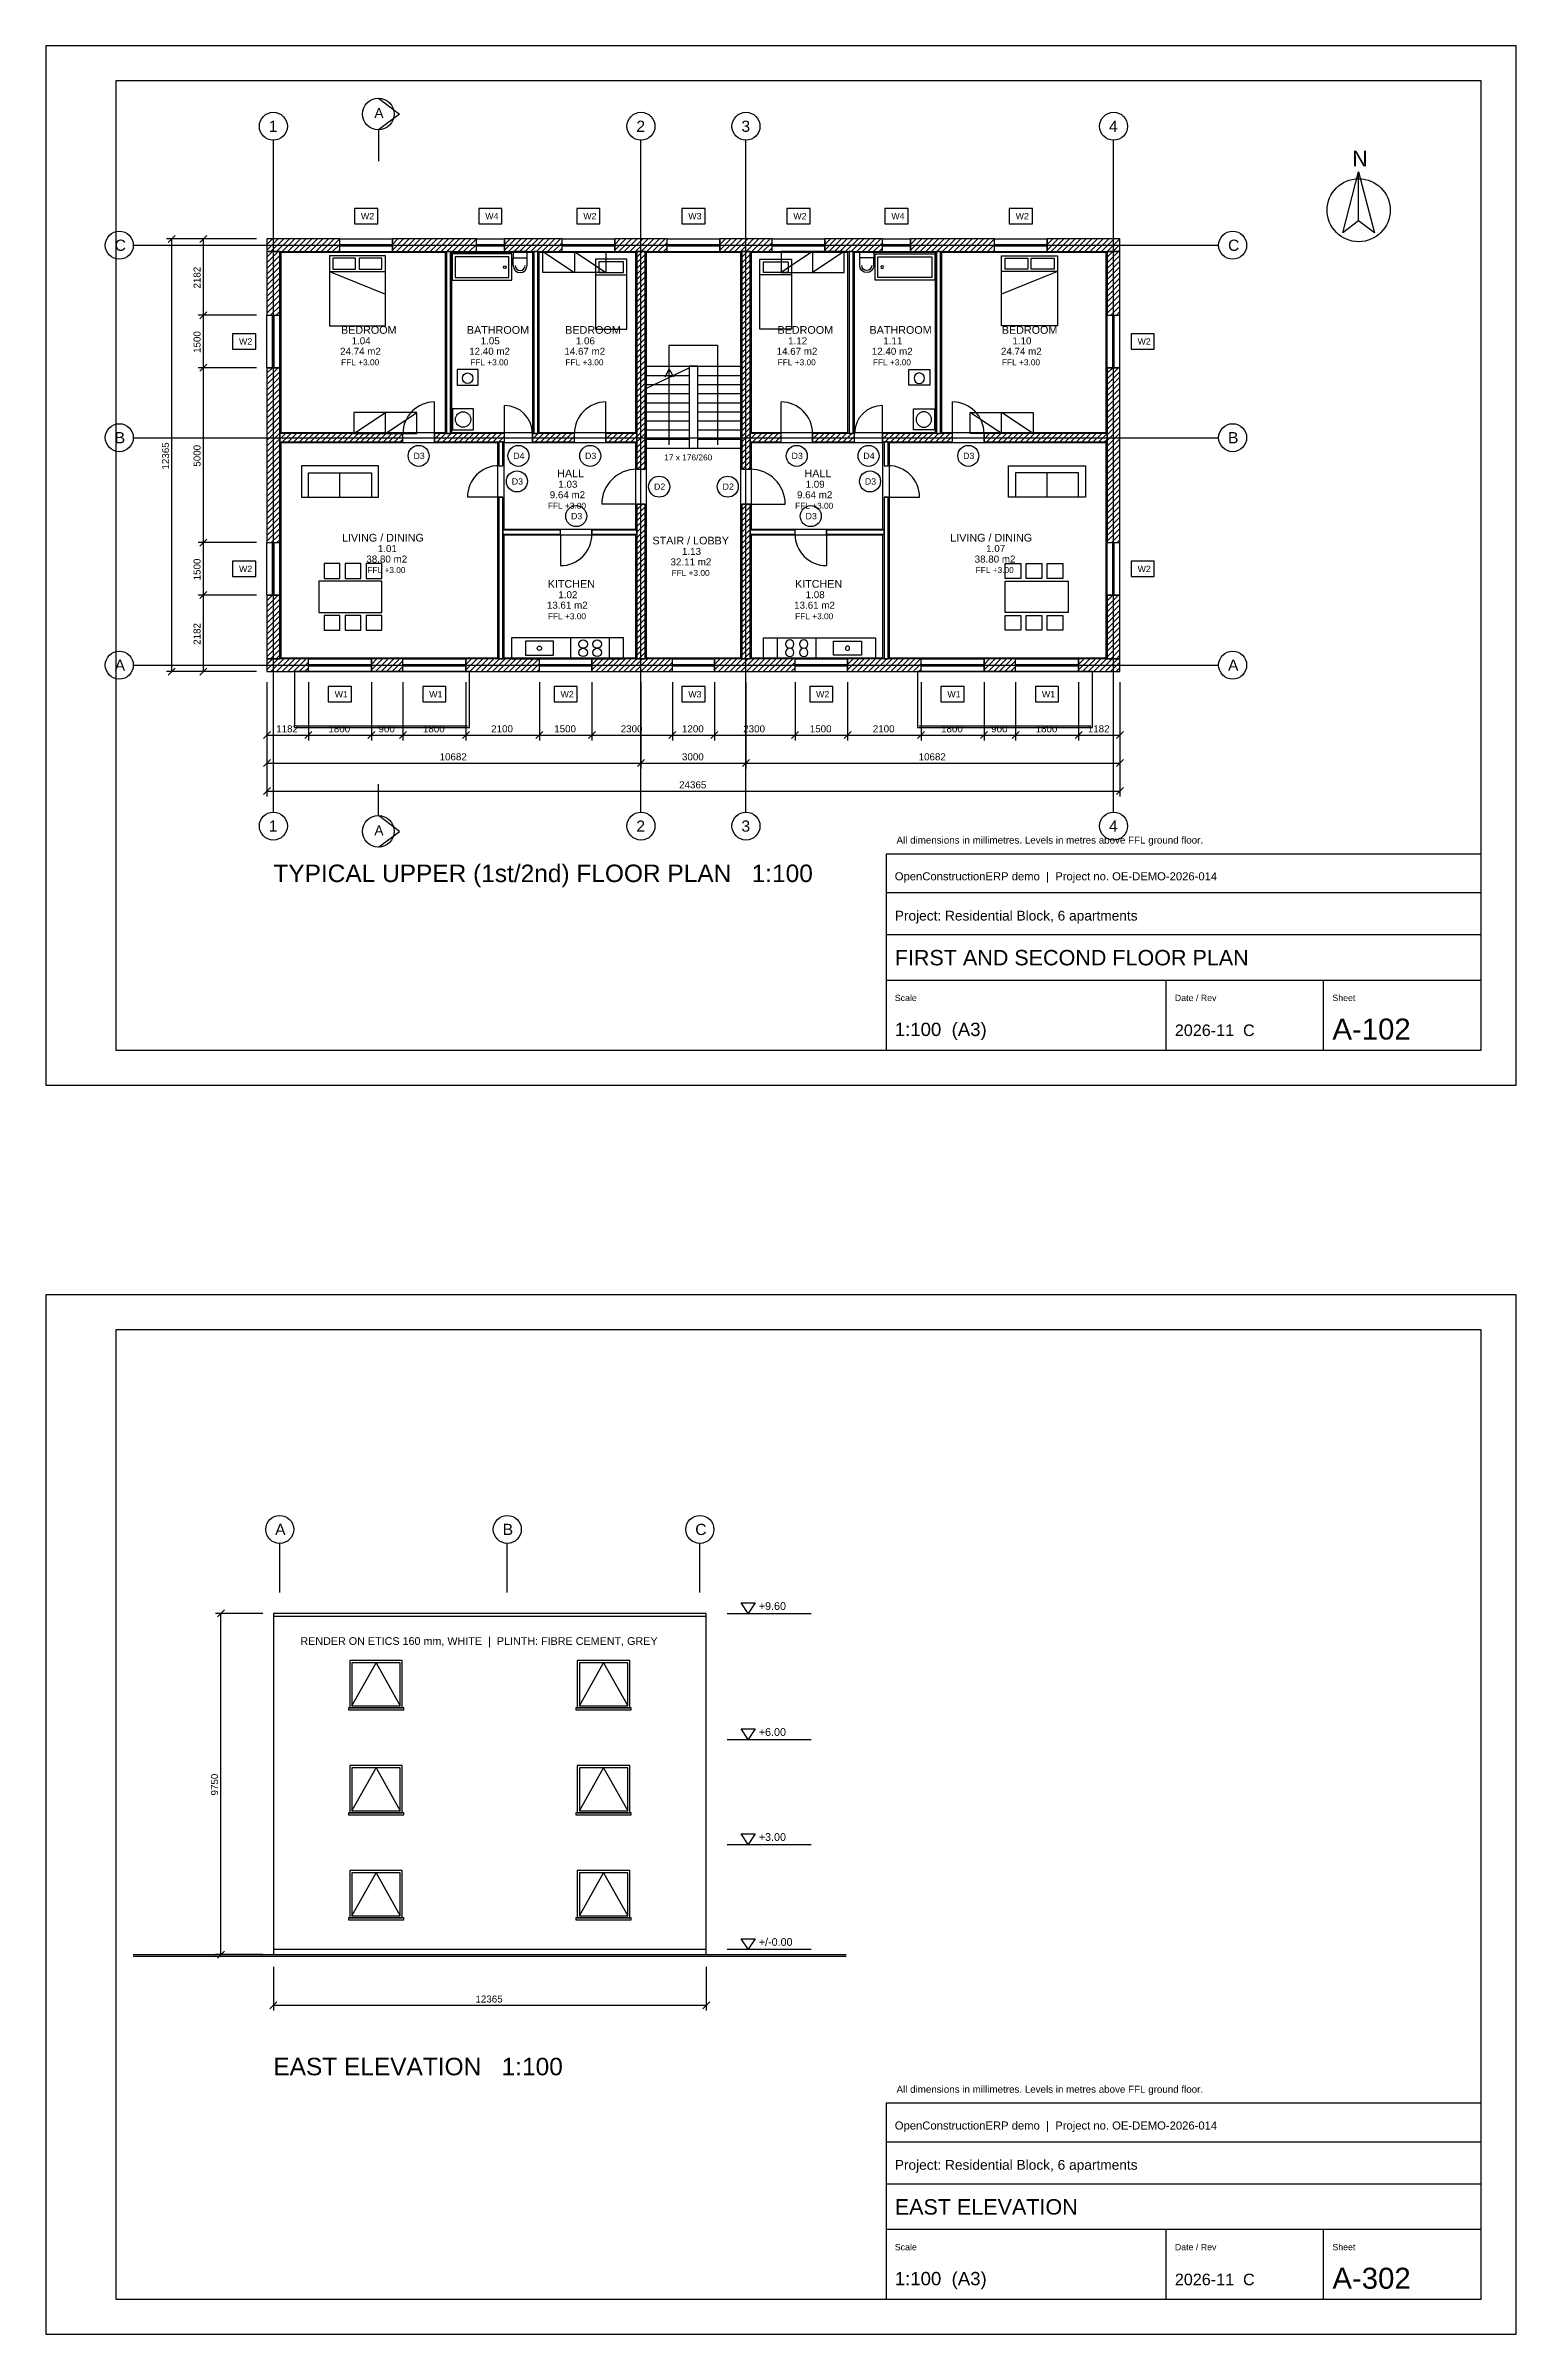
# Model space of a CAD drawing. Header units: millimetres. Extents: x -90000 to 186000, y 0 to 65400.
# Drawn here: x 96000 to 138000, y 0 to 65400 of the extents above; entities that cross this region are included whole.
import ezdxf

# ---------------------------------------------------------------- set-up
doc = ezdxf.new("R2010")
doc.units = ezdxf.units.MM
for name, color, linetype in [('A-ANNO-SYMB', 1, 'Continuous'), ('A-ANNO-TEXT', 7, 'Continuous'), ('A-ANNO-TTLB', 7, 'Continuous'), ('A-AREA', 9, 'Continuous'), ('A-BALC', 7, 'Continuous'), ('A-DIMS', 2, 'Continuous'), ('A-DOOR', 3, 'Continuous'), ('A-ELEV', 7, 'Continuous'), ('A-ELEV-GLAZ', 4, 'Continuous'), ('A-FURN', 8, 'Continuous'), ('A-GLAZ', 4, 'Continuous'), ('A-GRID', 1, 'Continuous'), ('A-STRS', 2, 'Continuous'), ('A-WALL', 7, 'Continuous'), ('A-WALL-PART', 7, 'Continuous'), ('A-WALL-PATT', 8, 'Continuous')]:
    doc.layers.add(name, color=color, linetype=linetype)
doc.styles.add('OE_ARCH', font='arial.ttf')

msp = doc.modelspace()

# ---------------------------------------------------------------- texts
at = {"layer": 'A-ANNO-SYMB', "style": 'OE_ARCH'}
for s, height, p in [('A', 280, (105385.2, 63340)), ('W2', 180, (105002.4, 60442.5)), ('W4', 180, (108552.4, 60442.5)), ('W2', 180, (111352.4, 60442.5)), ('W3', 180, (114352.4, 60442.5)), ('W2', 180, (117352.4, 60442.5)), ('W4', 180, (120152.4, 60442.5)), ('W2', 180, (123702.4, 60442.5)), ('W2', 180, (101519.9, 56860)), ('W2', 180, (127184.9, 56860)), ('D3', 180, (106502.4, 53590)), ('D4', 180, (109352.4, 53590)), ('D3', 180, (111402.4, 53590)), ('D3', 180, (117302.4, 53590)), ('D4', 180, (119352.4, 53590)), ('D3', 180, (122202.4, 53590)), ('D3', 180, (109309.9, 52860)), ('D3', 180, (119394.9, 52860)), ('D2', 180, (113372.4, 52710)), ('D2', 180, (115332.4, 52710)), ('D3', 180, (111002.4, 51867.5)), ('D3', 180, (117702.4, 51867.5)), ('W2', 180, (101519.9, 50360)), ('W2', 180, (127184.9, 50360)), ('W1', 180, (104252.4, 46777.5)), ('W1', 180, (106952.4, 46777.5)), ('W2', 180, (110702.4, 46777.5)), ('W3', 180, (114352.4, 46777.5)), ('W2', 180, (118002.4, 46777.5)), ('W1', 180, (121752.4, 46777.5)), ('W1', 180, (124452.4, 46777.5)), ('A', 280, (105385.2, 42840)), ('+9.60', 220, (116365, 20700)), ('+6.00', 220, (116365, 17100)), ('+3.00', 220, (116365, 14100)), ('+/-0.00', 220, (116365, 11100))]:
    msp.add_text(s, height=height, dxfattribs=at).set_placement(p)
at = {"layer": 'A-ANNO-TEXT', "style": 'OE_ARCH'}
for s, height, p in [('BEDROOM', 220, (104431.1, 57168.8)), ('1.04', 200, (104734.5, 56868.8)), ('BATHROOM', 220, (108028.4, 57168.8)), ('1.05', 200, (108422, 56868.8)), ('BEDROOM', 220, (110837.4, 57168.8)), ('1.06', 200, (111140.8, 56868.8)), ('BEDROOM', 220, (116899.9, 57168.8)), ('1.12', 200, (117203.2, 56868.8)), ('BATHROOM', 220, (119528.4, 57168.8)), ('1.11', 200, (119922, 56868.8)), ('BEDROOM', 220, (123306.1, 57168.8)), ('1.10', 200, (123609.5, 56868.8)), ('24.74 m2', 200, (104406.5, 56568.8)), ('FFL +3.00', 170, (104435.2, 56268.8)), ('12.40 m2', 200, (108094, 56568.8)), ('FFL +3.00', 170, (108122.7, 56268.8)), ('14.67 m2', 200, (110812.8, 56568.8)), ('FFL +3.00', 170, (110841.4, 56268.8)), ('14.67 m2', 200, (116875.2, 56568.8)), ('FFL +3.00', 170, (116903.9, 56268.8)), ('12.40 m2', 200, (119594, 56568.8)), ('FFL +3.00', 170, (119622.7, 56268.8)), ('24.74 m2', 200, (123281.5, 56568.8)), ('FFL +3.00', 170, (123310.2, 56268.8)), ('HALL', 220, (110607.9, 53068.8)), ('HALL', 220, (117670.4, 53068.8)), ('FFL +3.00', 170, (110341.4, 52168.8)), ('9.64 m2', 200, (110394.8, 52468.8)), ('1.03', 200, (110640.8, 52768.8)), ('FFL +3.00', 170, (117403.9, 52168.8)), ('9.64 m2', 200, (117457.2, 52468.8)), ('1.09', 200, (117703.2, 52768.8)), ('LIVING / DINING', 220, (104459.5, 51231.2)), ('1.01', 200, (105484.5, 50931.2)), ('STAIR / LOBBY', 220, (113327.4, 51150)), ('1.13', 200, (114172, 50850)), ('LIVING / DINING', 220, (121834.5, 51231.2)), ('1.07', 200, (122859.5, 50931.2)), ('38.80 m2', 200, (105156.5, 50631.2)), ('FFL +3.00', 170, (105185.2, 50331.2)), ('32.11 m2', 200, (113844, 50550)), ('FFL +3.00', 170, (113872.7, 50250)), ('38.80 m2', 200, (122531.5, 50631.2)), ('FFL +3.00', 170, (122560.2, 50331.2)), ('KITCHEN', 220, (110337.4, 49912.5)), ('1.02', 200, (110640.8, 49612.5)), ('KITCHEN', 220, (117399.9, 49912.5)), ('1.08', 200, (117703.2, 49612.5)), ('13.61 m2', 200, (110312.8, 49312.5)), ('FFL +3.00', 170, (110341.4, 49012.5)), ('13.61 m2', 200, (117375.2, 49312.5)), ('FFL +3.00', 170, (117403.9, 49012.5)), ('TYPICAL UPPER (1st/2nd) FLOOR PLAN   1:100', 500, (102500, 41500)), ('RENDER ON ETICS 160 mm, WHITE  |  PLINTH: FIBRE CEMENT, GREY', 220, (103270.5, 19700)), ('EAST ELEVATION   1:100', 500, (102500, 7400))]:
    msp.add_text(s, height=height, dxfattribs=at).set_placement(p)
at = {"layer": 'A-ANNO-TTLB', "style": 'OE_ARCH'}
for s, height, p in [('All dimensions in millimetres. Levels in metres above FFL ground floor.', 200, (120300, 42600)), ('OpenConstructionERP demo  |  Project no. OE-DEMO-2026-014', 230, (120250, 41550)), ('Project: Residential Block, 6 apartments', 280, (120250, 40400)), ('FIRST AND SECOND FLOOR PLAN', 440, (120250, 39120)), ('Scale', 180, (120250, 38100)), ('Date / Rev', 180, (128250, 38100)), ('Sheet', 180, (132750, 38100)), ('1:100  (A3)', 380, (120250, 37100)), ('2026-11  C', 330, (128250, 37100)), ('A-102', 600, (132750, 37000)), ('All dimensions in millimetres. Levels in metres above FFL ground floor.', 200, (120300, 6900)), ('OpenConstructionERP demo  |  Project no. OE-DEMO-2026-014', 230, (120250, 5850)), ('Project: Residential Block, 6 apartments', 280, (120250, 4700)), ('EAST ELEVATION', 440, (120250, 3420)), ('Scale', 180, (120250, 2400)), ('Date / Rev', 180, (128250, 2400)), ('Sheet', 180, (132750, 2400)), ('1:100  (A3)', 380, (120250, 1400)), ('2026-11  C', 330, (128250, 1400)), ('A-302', 600, (132750, 1300))]:
    msp.add_text(s, height=height, dxfattribs=at).set_placement(p)
at = {"layer": 'A-DIMS', "style": 'OE_ARCH'}
for s, p in [('2182', (100420, 58463.2)), ('1500', (100420, 56622)), ('12365', (99520, 53290)), ('5000', (100420, 53372)), ('1500', (100420, 50122)), ('2182', (100420, 48280.8)), ('9750', (100920, 15397))]:
    msp.add_text(s, height=200, rotation=90, dxfattribs=at).set_placement(p)
for s, p in [('1182', (102580.8, 45780)), ('1800', (104072, 45780)), ('900', (105504, 45780)), ('1800', (106772, 45780)), ('2100', (108722, 45780)), ('1500', (110522, 45780)), ('2300', (112422, 45780)), ('1200', (114172, 45780)), ('2300', (115922, 45780)), ('1500', (117822, 45780)), ('2100', (119622, 45780)), ('1800', (121572, 45780)), ('900', (123004, 45780)), ('1800', (124272, 45780)), ('1182', (125763.2, 45780)), ('10682', (107248.8, 44980)), ('3000', (114172, 44980)), ('10682', (120931.2, 44980)), ('24365', (114090, 44180)), ('12365', (108272.5, 9480))]:
    msp.add_text(s, height=200, dxfattribs=at).set_placement(p)
at = {"layer": 'A-FURN'}
msp.add_text('N', height=450, dxfattribs=at).set_placement((133320, 61950))
at = {"layer": 'A-GRID', "style": 'OE_ARCH'}
for s, p in [('1', (102368.8, 62940)), ('2', (112868.8, 62940)), ('3', (115868.8, 62940)), ('4', (126368.8, 62940)), ('C', (97968.8, 59540)), ('C', (129768.8, 59540)), ('B', (97968.8, 54040)), ('B', (129768.8, 54040)), ('A', (97968.8, 47540)), ('A', (129768.8, 47540)), ('1', (102368.8, 42940)), ('2', (112868.8, 42940)), ('3', (115868.8, 42940)), ('4', (126368.8, 42940)), ('A', (102551.3, 22840)), ('B', (109051.3, 22840)), ('C', (114551.3, 22840))]:
    msp.add_text(s, height=320, dxfattribs=at).set_placement(p)
at = {"layer": 'A-STRS', "style": 'OE_ARCH'}
msp.add_text('17 x 176/260', height=170, dxfattribs=at).set_placement((113663.6, 53550))

# ---------------------------------------------------------------- linework, layer by layer
at = {"layer": 'A-ANNO-SYMB'}
for p, q in [((105500, 63000), (105500, 62100)), ((105500, 43400), (105500, 44300)), ((115465, 20600), (117865, 20600)), ((115465, 17000), (117865, 17000)), ((115465, 14000), (117865, 14000)), ((115465, 11000), (117865, 11000))]:
    msp.add_line(p, q, dxfattribs=at)
for points in [[(105500, 63900), (106100, 63450), (105500, 63000)], [(105500, 42500), (106100, 42950), (105500, 43400)], [(115865, 20900), (116265, 20900), (116065, 20600), (115865, 20900)], [(115865, 17300), (116265, 17300), (116065, 17000), (115865, 17300)], [(115865, 14300), (116265, 14300), (116065, 14000), (115865, 14300)], [(115865, 11300), (116265, 11300), (116065, 11000), (115865, 11300)]]:
    msp.add_lwpolyline(points, dxfattribs=at)
for points in [[(104820, 60312.5), (105480, 60312.5), (105480, 60752.5), (104820, 60752.5)], [(108370, 60312.5), (109030, 60312.5), (109030, 60752.5), (108370, 60752.5)], [(111170, 60312.5), (111830, 60312.5), (111830, 60752.5), (111170, 60752.5)], [(114170, 60312.5), (114830, 60312.5), (114830, 60752.5), (114170, 60752.5)], [(117170, 60312.5), (117830, 60312.5), (117830, 60752.5), (117170, 60752.5)], [(119970, 60312.5), (120630, 60312.5), (120630, 60752.5), (119970, 60752.5)], [(123520, 60312.5), (124180, 60312.5), (124180, 60752.5), (123520, 60752.5)], [(101337.5, 56730), (101997.5, 56730), (101997.5, 57170), (101337.5, 57170)], [(127002.5, 56730), (127662.5, 56730), (127662.5, 57170), (127002.5, 57170)], [(101337.5, 50230), (101997.5, 50230), (101997.5, 50670), (101337.5, 50670)], [(127002.5, 50230), (127662.5, 50230), (127662.5, 50670), (127002.5, 50670)], [(104070, 46647.5), (104730, 46647.5), (104730, 47087.5), (104070, 47087.5)], [(106770, 46647.5), (107430, 46647.5), (107430, 47087.5), (106770, 47087.5)], [(110520, 46647.5), (111180, 46647.5), (111180, 47087.5), (110520, 47087.5)], [(114170, 46647.5), (114830, 46647.5), (114830, 47087.5), (114170, 47087.5)], [(117820, 46647.5), (118480, 46647.5), (118480, 47087.5), (117820, 47087.5)], [(121570, 46647.5), (122230, 46647.5), (122230, 47087.5), (121570, 47087.5)], [(124270, 46647.5), (124930, 46647.5), (124930, 47087.5), (124270, 47087.5)]]:
    msp.add_lwpolyline(points, close=True, dxfattribs=at)
for centre, radius in [((105500, 63450), 450), ((106650, 53680), 300), ((109500, 53680), 300), ((111550, 53680), 300), ((117450, 53680), 300), ((119500, 53680), 300), ((122350, 53680), 300), ((109457.5, 52950), 300), ((113520, 52800), 300), ((115480, 52800), 300), ((119542.5, 52950), 300), ((111150, 51957.5), 300), ((117850, 51957.5), 300), ((105500, 42950), 450)]:
    msp.add_circle(centre, radius, dxfattribs=at)
at = {"layer": 'A-ANNO-TTLB'}
for p, q in [((120000, 41200), (137000, 41200)), ((120000, 40000), (137000, 40000)), ((120000, 38700), (137000, 38700)), ((128000, 36700), (128000, 38700)), ((132500, 36700), (132500, 38700)), ((120000, 5500), (137000, 5500)), ((120000, 4300), (137000, 4300)), ((120000, 3000), (137000, 3000)), ((128000, 1000), (128000, 3000)), ((132500, 1000), (132500, 3000))]:
    msp.add_line(p, q, dxfattribs=at)
for points in [[(96000, 35700), (138000, 35700), (138000, 65400), (96000, 65400), (96000, 35700)], [(98000, 36700), (137000, 36700), (137000, 64400), (98000, 64400), (98000, 36700)], [(120000, 36700), (137000, 36700), (137000, 42300), (120000, 42300), (120000, 36700)], [(96000, 0), (138000, 0), (138000, 29700), (96000, 29700), (96000, 0)], [(98000, 1000), (137000, 1000), (137000, 28700), (98000, 28700), (98000, 1000)], [(120000, 1000), (137000, 1000), (137000, 6600), (120000, 6600), (120000, 1000)]]:
    msp.add_lwpolyline(points, dxfattribs=at)
at = {"layer": 'A-AREA'}
for points in [[(102712.5, 54350), (107412.5, 54350), (107412.5, 59487.5), (102712.5, 59487.5)], [(107587.5, 54350), (109912.5, 54350), (109912.5, 59487.5), (107587.5, 59487.5)], [(110087.5, 54350), (112850, 54350), (112850, 59487.5), (110087.5, 59487.5)], [(113150, 47912.5), (115850, 47912.5), (115850, 59487.5), (113150, 59487.5)], [(116150, 54350), (118912.5, 54350), (118912.5, 59487.5), (116150, 59487.5)], [(119087.5, 54350), (121412.5, 54350), (121412.5, 59487.5), (119087.5, 59487.5)], [(121587.5, 54350), (126287.5, 54350), (126287.5, 59487.5), (121587.5, 59487.5)], [(102712.5, 47912.5), (108912.5, 47912.5), (108912.5, 54050), (102712.5, 54050)], [(109087.5, 51587.5), (112850, 51587.5), (112850, 54050), (109087.5, 54050)], [(116150, 51587.5), (119912.5, 51587.5), (119912.5, 54050), (116150, 54050)], [(120087.5, 47912.5), (126287.5, 47912.5), (126287.5, 54050), (120087.5, 54050)], [(109087.5, 47912.5), (112850, 47912.5), (112850, 51412.5), (109087.5, 51412.5)], [(116150, 47912.5), (119912.5, 47912.5), (119912.5, 51412.5), (116150, 51412.5)]]:
    msp.add_lwpolyline(points, close=True, dxfattribs=at)
at = {"layer": 'A-BALC'}
for p, q in [((103150, 45967.5), (108050, 45967.5)), ((120950, 45967.5), (125850, 45967.5))]:
    msp.add_line(p, q, dxfattribs=at)
for points in [[(103100, 45917.5), (108100, 45917.5), (108100, 47517.5), (103100, 47517.5), (103100, 45917.5)], [(120900, 45917.5), (125900, 45917.5), (125900, 47517.5), (120900, 47517.5), (120900, 45917.5)]]:
    msp.add_lwpolyline(points, dxfattribs=at)
at = {"layer": 'A-DIMS'}
for p, q in [((102017.5, 59882.5), (99450, 59882.5)), ((99500, 59782.5), (99700, 59982.5)), ((99600, 47517.5), (99600, 59882.5)), ((102017.5, 59882.5), (100350, 59882.5)), ((100400, 59782.5), (100600, 59982.5)), ((100500, 57700), (100500, 59882.5)), ((102017.5, 57700), (100350, 57700)), ((102017.5, 57700), (100350, 57700)), ((100400, 57600), (100600, 57800)), ((100400, 57600), (100600, 57800)), ((100500, 56200), (100500, 57700)), ((100400, 56100), (100600, 56300)), ((100400, 56100), (100600, 56300)), ((102017.5, 56200), (100350, 56200)), ((102017.5, 56200), (100350, 56200)), ((100500, 51200), (100500, 56200)), ((102017.5, 51200), (100350, 51200)), ((102017.5, 51200), (100350, 51200)), ((100400, 51100), (100600, 51300)), ((100400, 51100), (100600, 51300)), ((100500, 49700), (100500, 51200)), ((100400, 49600), (100600, 49800)), ((100400, 49600), (100600, 49800)), ((102017.5, 49700), (100350, 49700)), ((102017.5, 49700), (100350, 49700)), ((100500, 47517.5), (100500, 49700)), ((102017.5, 47517.5), (99450, 47517.5)), ((99500, 47417.5), (99700, 47617.5)), ((102017.5, 47517.5), (100350, 47517.5)), ((100400, 47417.5), (100600, 47617.5)), ((102317.5, 47217.5), (102317.5, 45550)), ((102317.5, 47217.5), (102317.5, 44750)), ((102317.5, 47217.5), (102317.5, 43950)), ((103500, 47217.5), (103500, 45550)), ((103500, 47217.5), (103500, 45550)), ((105300, 47217.5), (105300, 45550)), ((105300, 47217.5), (105300, 45550)), ((106200, 47217.5), (106200, 45550)), ((106200, 47217.5), (106200, 45550)), ((108000, 47217.5), (108000, 45550)), ((108000, 47217.5), (108000, 45550)), ((110100, 47217.5), (110100, 45550)), ((110100, 47217.5), (110100, 45550)), ((111600, 47217.5), (111600, 45550)), ((111600, 47217.5), (111600, 45550)), ((113000, 47217.5), (113000, 44750)), ((113000, 47217.5), (113000, 44750)), ((113900, 47217.5), (113900, 45550)), ((113900, 47217.5), (113900, 45550)), ((115100, 47217.5), (115100, 45550)), ((115100, 47217.5), (115100, 45550)), ((116000, 47217.5), (116000, 44750)), ((116000, 47217.5), (116000, 44750)), ((117400, 47217.5), (117400, 45550)), ((117400, 47217.5), (117400, 45550)), ((118900, 47217.5), (118900, 45550)), ((118900, 47217.5), (118900, 45550)), ((121000, 47217.5), (121000, 45550)), ((121000, 47217.5), (121000, 45550)), ((122800, 47217.5), (122800, 45550)), ((122800, 47217.5), (122800, 45550)), ((123700, 47217.5), (123700, 45550)), ((123700, 47217.5), (123700, 45550)), ((125500, 47217.5), (125500, 45550)), ((125500, 47217.5), (125500, 45550)), ((126682.5, 47217.5), (126682.5, 45550)), ((126682.5, 47217.5), (126682.5, 44750)), ((126682.5, 47217.5), (126682.5, 43950)), ((102217.5, 45600), (102417.5, 45800)), ((103400, 45600), (103600, 45800)), ((103400, 45600), (103600, 45800)), ((105200, 45600), (105400, 45800)), ((105200, 45600), (105400, 45800)), ((106100, 45600), (106300, 45800)), ((106100, 45600), (106300, 45800)), ((107900, 45600), (108100, 45800)), ((107900, 45600), (108100, 45800)), ((110000, 45600), (110200, 45800)), ((110000, 45600), (110200, 45800)), ((111500, 45600), (111700, 45800)), ((111500, 45600), (111700, 45800)), ((113800, 45600), (114000, 45800)), ((113800, 45600), (114000, 45800)), ((115000, 45600), (115200, 45800)), ((115000, 45600), (115200, 45800)), ((117300, 45600), (117500, 45800)), ((117300, 45600), (117500, 45800)), ((118800, 45600), (119000, 45800)), ((118800, 45600), (119000, 45800)), ((120900, 45600), (121100, 45800)), ((120900, 45600), (121100, 45800)), ((122700, 45600), (122900, 45800)), ((122700, 45600), (122900, 45800)), ((123600, 45600), (123800, 45800)), ((123600, 45600), (123800, 45800)), ((125400, 45600), (125600, 45800)), ((125400, 45600), (125600, 45800)), ((126582.5, 45600), (126782.5, 45800)), ((102317.5, 45700), (103500, 45700)), ((103500, 45700), (105300, 45700)), ((105300, 45700), (106200, 45700)), ((106200, 45700), (108000, 45700)), ((108000, 45700), (110100, 45700)), ((110100, 45700), (111600, 45700)), ((111600, 45700), (113900, 45700)), ((113900, 45700), (115100, 45700)), ((115100, 45700), (117400, 45700)), ((117400, 45700), (118900, 45700)), ((118900, 45700), (121000, 45700)), ((121000, 45700), (122800, 45700)), ((122800, 45700), (123700, 45700)), ((123700, 45700), (125500, 45700)), ((125500, 45700), (126682.5, 45700)), ((102217.5, 44800), (102417.5, 45000)), ((102317.5, 44900), (113000, 44900)), ((112900, 44800), (113100, 45000)), ((112900, 44800), (113100, 45000)), ((113000, 44900), (116000, 44900)), ((115900, 44800), (116100, 45000)), ((115900, 44800), (116100, 45000)), ((116000, 44900), (126682.5, 44900)), ((126582.5, 44800), (126782.5, 45000)), ((102217.5, 44000), (102417.5, 44200)), ((102317.5, 44100), (126682.5, 44100)), ((126582.5, 44000), (126782.5, 44200)), ((102200, 20600), (100850, 20600)), ((100900, 20500), (101100, 20700)), ((101000, 10850), (101000, 20600)), ((102200, 10850), (100850, 10850)), ((100900, 10750), (101100, 10950)), ((102500, 10500), (102500, 9250)), ((114865, 10500), (114865, 9250)), ((102400, 9300), (102600, 9500)), ((102500, 9400), (114865, 9400)), ((114765, 9300), (114965, 9500))]:
    msp.add_line(p, q, dxfattribs=at)
at = {"layer": 'A-DOOR'}
for p, q in [((107100, 54320), (107100, 55220)), ((109100, 54320), (109100, 55120)), ((112000, 54320), (112000, 55220)), ((117000, 54320), (117000, 55220)), ((119900, 54320), (119900, 55120)), ((121900, 54320), (121900, 55220)), ((106200, 54080), (106200, 54320)), ((107100, 54080), (107100, 54320)), ((109100, 54080), (109100, 54320)), ((109900, 54080), (109900, 54320)), ((111100, 54080), (111100, 54320)), ((112000, 54080), (112000, 54320)), ((117000, 54080), (117000, 54320)), ((117900, 54080), (117900, 54320)), ((119100, 54080), (119100, 54320)), ((119900, 54080), (119900, 54320)), ((121900, 54080), (121900, 54320)), ((122800, 54080), (122800, 54320)), ((108942.5, 53400), (109057.5, 53400)), ((112880, 53300), (113120, 53300)), ((115880, 53300), (116120, 53300)), ((119942.5, 53400), (120057.5, 53400)), ((108942.5, 52500), (108042.5, 52500)), ((108942.5, 52500), (109057.5, 52500)), ((119942.5, 52500), (120057.5, 52500)), ((120057.5, 52500), (120957.5, 52500)), ((112880, 52300), (111880, 52300)), ((112880, 52300), (113120, 52300)), ((115880, 52300), (116120, 52300)), ((116120, 52300), (117120, 52300)), ((110700, 51442.5), (110700, 51557.5)), ((110700, 51442.5), (110700, 50542.5)), ((111600, 51442.5), (111600, 51557.5)), ((117400, 51442.5), (117400, 51557.5)), ((118300, 51442.5), (118300, 51557.5)), ((118300, 51442.5), (118300, 50542.5))]:
    msp.add_line(p, q, dxfattribs=at)
for centre, radius, start, end in [((107100, 54320), 900, 90, 180), ((109100, 54320), 800, 0, 90), ((112000, 54320), 900, 90, 180), ((117000, 54320), 900, 0, 90), ((119900, 54320), 800, 90, 180), ((121900, 54320), 900, 0, 90), ((108942.5, 52500), 900, 90, 180), ((112880, 52300), 1000, 90, 180), ((116120, 52300), 1000, 0, 90), ((120057.5, 52500), 900, 0, 90), ((110700, 51442.5), 900, 270, 0), ((118300, 51442.5), 900, 180, 270)]:
    msp.add_arc(centre, radius, start, end, dxfattribs=at)
at = {"layer": 'A-ELEV'}
for p, q in [((102500, 20520), (114865, 20520)), ((98500, 10850), (118865, 10850)), ((98500, 10800), (118865, 10800)), ((102500, 11000), (114865, 11000))]:
    msp.add_line(p, q, dxfattribs=at)
for points in [[(102500, 10850), (114865, 10850), (114865, 20600), (102500, 20600)], [(104682.5, 17900), (106182.5, 17900), (106182.5, 19250), (104682.5, 19250)], [(111182.5, 17900), (112682.5, 17900), (112682.5, 19250), (111182.5, 19250)], [(104642.5, 17840), (106222.5, 17840), (106222.5, 17900), (104642.5, 17900)], [(111142.5, 17840), (112722.5, 17840), (112722.5, 17900), (111142.5, 17900)], [(104682.5, 14900), (106182.5, 14900), (106182.5, 16250), (104682.5, 16250)], [(111182.5, 14900), (112682.5, 14900), (112682.5, 16250), (111182.5, 16250)], [(104642.5, 14840), (106222.5, 14840), (106222.5, 14900), (104642.5, 14900)], [(111142.5, 14840), (112722.5, 14840), (112722.5, 14900), (111142.5, 14900)], [(104682.5, 11900), (106182.5, 11900), (106182.5, 13250), (104682.5, 13250)], [(111182.5, 11900), (112682.5, 11900), (112682.5, 13250), (111182.5, 13250)], [(104642.5, 11840), (106222.5, 11840), (106222.5, 11900), (104642.5, 11900)], [(111142.5, 11840), (112722.5, 11840), (112722.5, 11900), (111142.5, 11900)]]:
    msp.add_lwpolyline(points, close=True, dxfattribs=at)
at = {"layer": 'A-ELEV-GLAZ'}
for points in [[(104742.5, 17960), (106122.5, 17960), (106122.5, 19190), (104742.5, 19190)], [(111242.5, 17960), (112622.5, 17960), (112622.5, 19190), (111242.5, 19190)], [(104742.5, 14960), (106122.5, 14960), (106122.5, 16190), (104742.5, 16190)], [(111242.5, 14960), (112622.5, 14960), (112622.5, 16190), (111242.5, 16190)], [(104742.5, 11960), (106122.5, 11960), (106122.5, 13190), (104742.5, 13190)], [(111242.5, 11960), (112622.5, 11960), (112622.5, 13190), (111242.5, 13190)]]:
    msp.add_lwpolyline(points, close=True, dxfattribs=at)
for points in [[(104742.5, 17960), (105432.5, 19190), (106122.5, 17960)], [(111242.5, 17960), (111932.5, 19190), (112622.5, 17960)], [(104742.5, 14960), (105432.5, 16190), (106122.5, 14960)], [(111242.5, 14960), (111932.5, 16190), (112622.5, 14960)], [(104742.5, 11960), (105432.5, 13190), (106122.5, 11960)], [(111242.5, 11960), (111932.5, 13190), (112622.5, 11960)]]:
    msp.add_lwpolyline(points, dxfattribs=at)
at = {"layer": 'A-FURN'}
for p, q in [((133500, 60400), (133500, 61800)), ((110200, 59517.5), (111100, 58917.5)), ((111100, 59517.5), (111100, 58917.5)), ((111100, 59517.5), (112000, 58917.5)), ((117900, 59517.5), (117000, 58917.5)), ((117900, 59517.5), (117900, 58917.5)), ((118800, 59517.5), (117900, 58917.5)), ((104100, 58950), (105700, 58300)), ((109350, 59117.5), (109350, 59337.5)), ((109750, 59117.5), (109750, 59337.5)), ((119250, 59117.5), (119250, 59337.5)), ((119650, 59117.5), (119650, 59337.5)), ((124900, 58950), (123300, 58300)), ((111700, 58850), (112600, 58850)), ((117300, 58850), (116400, 58850)), ((104800, 54320), (105700, 54920)), ((105700, 54320), (105700, 54920)), ((105700, 54320), (106600, 54920)), ((123300, 54320), (122400, 54920)), ((123300, 54320), (123300, 54920)), ((124200, 54320), (123300, 54920)), ((104400, 52500), (104400, 53200)), ((124600, 52500), (124600, 53200))]:
    msp.add_line(p, q, dxfattribs=at)
for points in [[(133500, 61800), (133950, 60050), (133500, 60400), (133050, 60050)], [(109350, 59337.5), (109750, 59337.5), (109750, 59517.5), (109350, 59517.5)], [(118800, 59517.5), (117000, 59517.5), (117000, 58917.5), (118800, 58917.5)], [(104100, 57400), (105700, 57400), (105700, 59400), (104100, 59400)], [(104200, 59020), (104850, 59020), (104850, 59330), (104200, 59330)], [(104950, 59020), (105600, 59020), (105600, 59330), (104950, 59330)], [(107610, 58700), (109310, 58700), (109310, 59450), (107610, 59450)], [(107690, 58780), (109230, 58780), (109230, 59370), (107690, 59370)], [(111700, 57300), (112600, 57300), (112600, 59300), (111700, 59300)], [(111800, 58920), (112500, 58920), (112500, 59230), (111800, 59230)], [(107750, 55700), (108350, 55700), (108350, 56150), (107750, 56150)], [(107620, 54420), (108220, 54420), (108220, 55020), (107620, 55020)], [(104800, 54320), (106600, 54320), (106600, 54920), (104800, 54920)], [(103300, 52500), (105500, 52500), (105500, 53400), (103300, 53400)], [(103950, 50180), (104400, 50180), (104400, 50600), (103950, 50600)], [(104550, 50180), (105000, 50180), (105000, 50600), (104550, 50600)], [(105150, 50180), (105600, 50180), (105600, 50600), (105150, 50600)], [(103800, 49200), (105600, 49200), (105600, 50100), (103800, 50100)], [(103950, 48700), (104400, 48700), (104400, 49120), (103950, 49120)], [(104550, 48700), (105000, 48700), (105000, 49120), (104550, 49120)], [(105150, 48700), (105600, 48700), (105600, 49120), (105150, 49120)], [(109300, 47882.5), (112500, 47882.5), (112500, 48482.5), (109300, 48482.5)], [(109700, 47982.5), (110500, 47982.5), (110500, 48382.5), (109700, 48382.5)]]:
    msp.add_lwpolyline(points, close=True, dxfattribs=at)
at = {"layer": 'A-FURN', "extrusion": (0, 0, -1)}
for points in [[(-110200, 59517.5), (-112000, 59517.5), (-112000, 58917.5), (-110200, 58917.5)], [(-119650, 59337.5), (-119250, 59337.5), (-119250, 59517.5), (-119650, 59517.5)], [(-117300, 57300), (-116400, 57300), (-116400, 59300), (-117300, 59300)], [(-117200, 58920), (-116500, 58920), (-116500, 59230), (-117200, 59230)], [(-121390, 58700), (-119690, 58700), (-119690, 59450), (-121390, 59450)], [(-121310, 58780), (-119770, 58780), (-119770, 59370), (-121310, 59370)], [(-124900, 57400), (-123300, 57400), (-123300, 59400), (-124900, 59400)], [(-124050, 59020), (-123400, 59020), (-123400, 59330), (-124050, 59330)], [(-124800, 59020), (-124150, 59020), (-124150, 59330), (-124800, 59330)], [(-121250, 55700), (-120650, 55700), (-120650, 56150), (-121250, 56150)], [(-121380, 54420), (-120780, 54420), (-120780, 55020), (-121380, 55020)], [(-124200, 54320), (-122400, 54320), (-122400, 54920), (-124200, 54920)], [(-125700, 52500), (-123500, 52500), (-123500, 53400), (-125700, 53400)], [(-123850, 50180), (-123400, 50180), (-123400, 50600), (-123850, 50600)], [(-124450, 50180), (-124000, 50180), (-124000, 50600), (-124450, 50600)], [(-125050, 50180), (-124600, 50180), (-124600, 50600), (-125050, 50600)], [(-125200, 49200), (-123400, 49200), (-123400, 50100), (-125200, 50100)], [(-123850, 48700), (-123400, 48700), (-123400, 49120), (-123850, 49120)], [(-124450, 48700), (-124000, 48700), (-124000, 49120), (-124450, 49120)], [(-125050, 48700), (-124600, 48700), (-124600, 49120), (-125050, 49120)], [(-119700, 47882.5), (-116500, 47882.5), (-116500, 48482.5), (-119700, 48482.5)], [(-119300, 47982.5), (-118500, 47982.5), (-118500, 48382.5), (-119300, 48382.5)]]:
    msp.add_lwpolyline(points, close=True, dxfattribs=at)
at = {"layer": 'A-FURN'}
for points in [[(104100, 58950), (105700, 58950)], [(103500, 52500), (103500, 53200), (105300, 53200), (105300, 52500)], [(111000, 47882.5), (111000, 48482.5)], [(112100, 47882.5), (112100, 48482.5)]]:
    msp.add_lwpolyline(points, dxfattribs=at)
at = {"layer": 'A-FURN', "extrusion": (0, 0, -1)}
for points in [[(-124900, 58950), (-123300, 58950)], [(-125500, 52500), (-125500, 53200), (-123700, 53200), (-123700, 52500)], [(-116900, 47882.5), (-116900, 48482.5)], [(-118000, 47882.5), (-118000, 48482.5)]]:
    msp.add_lwpolyline(points, dxfattribs=at)
at = {"layer": 'A-FURN'}
for centre, radius in [((133500, 60700), 900), ((109110, 59075), 40), ((108050, 55900), 150), ((107920, 54720), 220), ((111350, 48302.5), 120), ((111750, 48302.5), 120), ((110100, 48182.5), 60), ((111350, 48062.5), 120), ((111750, 48062.5), 120)]:
    msp.add_circle(centre, radius, dxfattribs=at)
at = {"layer": 'A-FURN', "extrusion": (0, 0, -1)}
for centre, radius in [((-119890, 59075), 40), ((-120950, 55900), 150), ((-121080, 54720), 220), ((-117250, 48302.5), 120), ((-117650, 48302.5), 120), ((-117250, 48062.5), 120), ((-117650, 48062.5), 120), ((-118900, 48182.5), 60)]:
    msp.add_circle(centre, radius, dxfattribs=at)
at = {"layer": 'A-FURN'}
for radius in [200, 140]:
    msp.add_arc((109550, 59117.5), radius, 180, 0, dxfattribs=at)
at = {"layer": 'A-FURN', "extrusion": (0, 0, -1)}
for radius in [200, 140]:
    msp.add_arc((-119450, 59117.5), radius, 180, 0, dxfattribs=at)
at = {"layer": 'A-GLAZ'}
for p, q in [((104400, 59882.5), (105900, 59882.5)), ((104400, 59517.5), (104400, 59882.5)), ((104400, 59720), (105900, 59720)), ((104400, 59680), (105900, 59680)), ((104400, 59517.5), (105900, 59517.5)), ((105900, 59517.5), (105900, 59882.5)), ((108300, 59882.5), (109100, 59882.5)), ((108300, 59517.5), (108300, 59882.5)), ((108300, 59720), (109100, 59720)), ((108300, 59680), (109100, 59680)), ((108300, 59517.5), (109100, 59517.5)), ((109100, 59517.5), (109100, 59882.5)), ((110750, 59882.5), (112250, 59882.5)), ((110750, 59517.5), (110750, 59882.5)), ((110750, 59720), (112250, 59720)), ((110750, 59680), (112250, 59680)), ((110750, 59517.5), (112250, 59517.5)), ((112250, 59517.5), (112250, 59882.5)), ((113750, 59882.5), (115250, 59882.5)), ((113750, 59517.5), (113750, 59882.5)), ((113750, 59720), (115250, 59720)), ((113750, 59680), (115250, 59680)), ((113750, 59517.5), (115250, 59517.5)), ((115250, 59517.5), (115250, 59882.5)), ((116750, 59882.5), (118250, 59882.5)), ((116750, 59517.5), (116750, 59882.5)), ((116750, 59720), (118250, 59720)), ((116750, 59680), (118250, 59680)), ((116750, 59517.5), (118250, 59517.5)), ((118250, 59517.5), (118250, 59882.5)), ((119900, 59882.5), (120700, 59882.5)), ((119900, 59517.5), (119900, 59882.5)), ((119900, 59720), (120700, 59720)), ((119900, 59680), (120700, 59680)), ((119900, 59517.5), (120700, 59517.5)), ((120700, 59517.5), (120700, 59882.5)), ((123100, 59882.5), (124600, 59882.5)), ((123100, 59517.5), (123100, 59882.5)), ((123100, 59720), (124600, 59720)), ((123100, 59680), (124600, 59680)), ((123100, 59517.5), (124600, 59517.5)), ((124600, 59517.5), (124600, 59882.5)), ((102317.5, 56200), (102317.5, 57700)), ((102317.5, 57700), (102682.5, 57700)), ((102480, 56200), (102480, 57700)), ((102520, 56200), (102520, 57700)), ((102682.5, 56200), (102682.5, 57700)), ((126317.5, 56200), (126317.5, 57700)), ((126317.5, 57700), (126682.5, 57700)), ((126480, 56200), (126480, 57700)), ((126520, 56200), (126520, 57700)), ((126682.5, 56200), (126682.5, 57700)), ((102317.5, 56200), (102682.5, 56200)), ((126317.5, 56200), (126682.5, 56200)), ((102317.5, 49700), (102317.5, 51200)), ((102317.5, 51200), (102682.5, 51200)), ((102480, 49700), (102480, 51200)), ((102520, 49700), (102520, 51200)), ((102682.5, 49700), (102682.5, 51200)), ((126317.5, 49700), (126317.5, 51200)), ((126317.5, 51200), (126682.5, 51200)), ((126480, 49700), (126480, 51200)), ((126520, 49700), (126520, 51200)), ((126682.5, 49700), (126682.5, 51200)), ((102317.5, 49700), (102682.5, 49700)), ((126317.5, 49700), (126682.5, 49700)), ((103500, 47882.5), (105300, 47882.5)), ((103500, 47517.5), (103500, 47882.5)), ((105300, 47517.5), (105300, 47882.5)), ((106200, 47882.5), (108000, 47882.5)), ((106200, 47517.5), (106200, 47882.5)), ((108000, 47517.5), (108000, 47882.5)), ((110100, 47882.5), (111600, 47882.5)), ((110100, 47517.5), (110100, 47882.5)), ((111600, 47517.5), (111600, 47882.5)), ((113900, 47882.5), (115100, 47882.5)), ((113900, 47517.5), (113900, 47882.5)), ((115100, 47517.5), (115100, 47882.5)), ((117400, 47882.5), (118900, 47882.5)), ((117400, 47517.5), (117400, 47882.5)), ((118900, 47517.5), (118900, 47882.5)), ((121000, 47882.5), (122800, 47882.5)), ((121000, 47517.5), (121000, 47882.5)), ((122800, 47517.5), (122800, 47882.5)), ((123700, 47882.5), (125500, 47882.5)), ((123700, 47517.5), (123700, 47882.5)), ((125500, 47517.5), (125500, 47882.5)), ((103500, 47720), (105300, 47720)), ((103500, 47680), (105300, 47680)), ((103500, 47517.5), (105300, 47517.5)), ((106200, 47720), (108000, 47720)), ((106200, 47680), (108000, 47680)), ((106200, 47517.5), (108000, 47517.5)), ((110100, 47720), (111600, 47720)), ((110100, 47680), (111600, 47680)), ((110100, 47517.5), (111600, 47517.5)), ((113900, 47720), (115100, 47720)), ((113900, 47680), (115100, 47680)), ((113900, 47517.5), (115100, 47517.5)), ((117400, 47720), (118900, 47720)), ((117400, 47680), (118900, 47680)), ((117400, 47517.5), (118900, 47517.5)), ((121000, 47720), (122800, 47720)), ((121000, 47680), (122800, 47680)), ((121000, 47517.5), (122800, 47517.5)), ((123700, 47720), (125500, 47720)), ((123700, 47680), (125500, 47680)), ((123700, 47517.5), (125500, 47517.5))]:
    msp.add_line(p, q, dxfattribs=at)
at = {"layer": 'A-GRID'}
for p, q in [((102500, 43500), (102500, 62700)), ((113000, 43500), (113000, 62700)), ((116000, 43500), (116000, 62700)), ((126500, 43500), (126500, 62700)), ((98500, 59700), (129500, 59700)), ((98500, 54200), (129500, 54200)), ((98500, 47700), (129500, 47700)), ((102682.5, 21200), (102682.5, 22600)), ((109182.5, 21200), (109182.5, 22600)), ((114682.5, 21200), (114682.5, 22600))]:
    msp.add_line(p, q, dxfattribs=at)
for centre in [(102500, 63100), (113000, 63100), (116000, 63100), (126500, 63100), (98100, 59700), (129900, 59700), (98100, 54200), (129900, 54200), (98100, 47700), (129900, 47700), (102500, 43100), (113000, 43100), (116000, 43100), (126500, 43100), (102682.5, 23000), (109182.5, 23000), (114682.5, 23000)]:
    msp.add_circle(centre, 400, dxfattribs=at)
at = {"layer": 'A-STRS'}
for p, q in [((113120, 56240), (114380, 56240)), ((113120, 56240), (115880, 56240)), ((113120, 55600), (114380, 56200)), ((113120, 55980), (114380, 55980)), ((113120, 55720), (114380, 55720)), ((114620, 56240), (115880, 56240)), ((114620, 55980), (115880, 55980)), ((114620, 55720), (115880, 55720)), ((113120, 55460), (114380, 55460)), ((113120, 55200), (114380, 55200)), ((113120, 54940), (114380, 54940)), ((114620, 55460), (115880, 55460)), ((114620, 55200), (115880, 55200)), ((114620, 54940), (115880, 54940)), ((113120, 54680), (114380, 54680)), ((113120, 54420), (114380, 54420)), ((114620, 54680), (115880, 54680)), ((114620, 54420), (115880, 54420)), ((113120, 54160), (114380, 54160)), ((113120, 53900), (114380, 53900)), ((114620, 54160), (115880, 54160)), ((114620, 53900), (115880, 53900))]:
    msp.add_line(p, q, dxfattribs=at)
for points in [[(113810, 54000), (113810, 56840), (115190, 56840), (115190, 54000)], [(113690, 55940), (113810, 56160), (113930, 55940)], [(114380, 53900), (114620, 53900), (114620, 56240), (114380, 56240), (114380, 53900)]]:
    msp.add_lwpolyline(points, dxfattribs=at)
at = {"layer": 'A-WALL'}
for points in [[(102317.5, 59517.5), (104400, 59517.5), (104400, 59882.5), (102317.5, 59882.5)], [(102317.5, 57700), (102682.5, 57700), (102682.5, 59517.5), (102317.5, 59517.5)], [(105900, 59517.5), (108300, 59517.5), (108300, 59882.5), (105900, 59882.5)], [(109100, 59517.5), (110750, 59517.5), (110750, 59882.5), (109100, 59882.5)], [(112250, 59517.5), (113750, 59517.5), (113750, 59882.5), (112250, 59882.5)], [(112880, 53300), (113120, 53300), (113120, 59517.5), (112880, 59517.5)], [(115250, 59517.5), (116750, 59517.5), (116750, 59882.5), (115250, 59882.5)], [(115880, 53300), (116120, 53300), (116120, 59517.5), (115880, 59517.5)], [(118250, 59517.5), (119900, 59517.5), (119900, 59882.5), (118250, 59882.5)], [(120700, 59517.5), (123100, 59517.5), (123100, 59882.5), (120700, 59882.5)], [(124600, 59517.5), (126682.5, 59517.5), (126682.5, 59882.5), (124600, 59882.5)], [(126317.5, 57700), (126682.5, 57700), (126682.5, 59517.5), (126317.5, 59517.5)], [(102317.5, 51200), (102682.5, 51200), (102682.5, 56200), (102317.5, 56200)], [(126317.5, 51200), (126682.5, 51200), (126682.5, 56200), (126317.5, 56200)], [(102682.5, 54080), (106200, 54080), (106200, 54320), (102682.5, 54320)], [(107100, 54080), (109100, 54080), (109100, 54320), (107100, 54320)], [(109900, 54080), (111100, 54080), (111100, 54320), (109900, 54320)], [(112000, 54080), (112880, 54080), (112880, 54320), (112000, 54320)], [(116120, 54080), (117000, 54080), (117000, 54320), (116120, 54320)], [(117900, 54080), (119100, 54080), (119100, 54320), (117900, 54320)], [(119900, 54080), (121900, 54080), (121900, 54320), (119900, 54320)], [(122800, 54080), (126317.5, 54080), (126317.5, 54320), (122800, 54320)], [(112880, 47882.5), (113120, 47882.5), (113120, 52300), (112880, 52300)], [(115880, 47882.5), (116120, 47882.5), (116120, 52300), (115880, 52300)], [(102317.5, 47882.5), (102682.5, 47882.5), (102682.5, 49700), (102317.5, 49700)], [(126317.5, 47882.5), (126682.5, 47882.5), (126682.5, 49700), (126317.5, 49700)], [(102317.5, 47517.5), (103500, 47517.5), (103500, 47882.5), (102317.5, 47882.5)], [(105300, 47517.5), (106200, 47517.5), (106200, 47882.5), (105300, 47882.5)], [(108000, 47517.5), (110100, 47517.5), (110100, 47882.5), (108000, 47882.5)], [(111600, 47517.5), (113900, 47517.5), (113900, 47882.5), (111600, 47882.5)], [(115100, 47517.5), (117400, 47517.5), (117400, 47882.5), (115100, 47882.5)], [(118900, 47517.5), (121000, 47517.5), (121000, 47882.5), (118900, 47882.5)], [(122800, 47517.5), (123700, 47517.5), (123700, 47882.5), (122800, 47882.5)], [(125500, 47517.5), (126682.5, 47517.5), (126682.5, 47882.5), (125500, 47882.5)]]:
    msp.add_lwpolyline(points, close=True, dxfattribs=at)
at = {"layer": 'A-WALL-PART'}
for points in [[(107442.5, 54320), (107557.5, 54320), (107557.5, 59517.5), (107442.5, 59517.5)], [(109942.5, 54320), (110057.5, 54320), (110057.5, 59517.5), (109942.5, 59517.5)], [(118942.5, 54320), (119057.5, 54320), (119057.5, 59517.5), (118942.5, 59517.5)], [(121442.5, 54320), (121557.5, 54320), (121557.5, 59517.5), (121442.5, 59517.5)], [(108942.5, 53400), (109057.5, 53400), (109057.5, 54080), (108942.5, 54080)], [(119942.5, 53400), (120057.5, 53400), (120057.5, 54080), (119942.5, 54080)], [(108942.5, 47882.5), (109057.5, 47882.5), (109057.5, 52500), (108942.5, 52500)], [(119942.5, 47882.5), (120057.5, 47882.5), (120057.5, 52500), (119942.5, 52500)], [(109057.5, 51442.5), (110700, 51442.5), (110700, 51557.5), (109057.5, 51557.5)], [(111600, 51442.5), (112880, 51442.5), (112880, 51557.5), (111600, 51557.5)], [(116120, 51442.5), (117400, 51442.5), (117400, 51557.5), (116120, 51557.5)], [(118300, 51442.5), (119942.5, 51442.5), (119942.5, 51557.5), (118300, 51557.5)]]:
    msp.add_lwpolyline(points, close=True, dxfattribs=at)
at = {"layer": 'A-WALL-PATT'}
for p, q in [((102317.5, 59722.5), (102477.5, 59882.5)), ((102317.5, 59562.5), (102637.5, 59882.5)), ((102317.5, 59357.5), (102477.5, 59517.5)), ((102317.5, 59197.5), (102637.5, 59517.5)), ((102432.5, 59517.5), (102797.5, 59882.5)), ((102592.5, 59517.5), (102957.5, 59882.5)), ((102752.5, 59517.5), (103117.5, 59882.5)), ((102912.5, 59517.5), (103277.5, 59882.5)), ((103072.5, 59517.5), (103437.5, 59882.5)), ((103232.5, 59517.5), (103597.5, 59882.5)), ((103392.5, 59517.5), (103757.5, 59882.5)), ((103552.5, 59517.5), (103917.5, 59882.5)), ((103712.5, 59517.5), (104077.5, 59882.5)), ((103872.5, 59517.5), (104237.5, 59882.5)), ((104032.5, 59517.5), (104397.5, 59882.5)), ((104192.5, 59517.5), (104400, 59725)), ((104352.5, 59517.5), (104400, 59565)), ((105900, 59722.5), (106060, 59882.5)), ((105900, 59562.5), (106220, 59882.5)), ((106015, 59517.5), (106380, 59882.5)), ((106175, 59517.5), (106540, 59882.5)), ((106335, 59517.5), (106700, 59882.5)), ((106495, 59517.5), (106860, 59882.5)), ((106655, 59517.5), (107020, 59882.5)), ((106815, 59517.5), (107180, 59882.5)), ((106975, 59517.5), (107340, 59882.5)), ((107135, 59517.5), (107500, 59882.5)), ((107295, 59517.5), (107660, 59882.5)), ((107455, 59517.5), (107820, 59882.5)), ((107615, 59517.5), (107980, 59882.5)), ((107775, 59517.5), (108140, 59882.5)), ((107935, 59517.5), (108300, 59882.5)), ((108095, 59517.5), (108300, 59722.5)), ((108255, 59517.5), (108300, 59562.5)), ((109100, 59722.5), (109260, 59882.5)), ((109100, 59562.5), (109420, 59882.5)), ((109215, 59517.5), (109580, 59882.5)), ((109375, 59517.5), (109740, 59882.5)), ((109535, 59517.5), (109900, 59882.5)), ((109695, 59517.5), (110060, 59882.5)), ((109855, 59517.5), (110220, 59882.5)), ((110015, 59517.5), (110380, 59882.5)), ((110175, 59517.5), (110540, 59882.5)), ((110335, 59517.5), (110700, 59882.5)), ((110495, 59517.5), (110750, 59772.5)), ((110655, 59517.5), (110750, 59612.5)), ((112250, 59722.5), (112410, 59882.5)), ((112250, 59562.5), (112570, 59882.5)), ((112365, 59517.5), (112730, 59882.5)), ((112525, 59517.5), (112890, 59882.5)), ((112685, 59517.5), (113050, 59882.5)), ((112845, 59517.5), (113210, 59882.5)), ((112880, 59357.5), (113040, 59517.5)), ((113005, 59517.5), (113370, 59882.5)), ((113165, 59517.5), (113530, 59882.5)), ((113325, 59517.5), (113690, 59882.5)), ((113485, 59517.5), (113750, 59782.5)), ((113645, 59517.5), (113750, 59622.5)), ((115250, 59722.5), (115410, 59882.5)), ((115250, 59562.5), (115570, 59882.5)), ((115365, 59517.5), (115730, 59882.5)), ((115525, 59517.5), (115890, 59882.5)), ((115685, 59517.5), (116050, 59882.5)), ((115845, 59517.5), (116210, 59882.5)), ((115880, 59357.5), (116040, 59517.5)), ((116005, 59517.5), (116370, 59882.5)), ((116165, 59517.5), (116530, 59882.5)), ((116325, 59517.5), (116690, 59882.5)), ((116485, 59517.5), (116750, 59782.5)), ((116645, 59517.5), (116750, 59622.5)), ((118250, 59722.5), (118410, 59882.5)), ((118250, 59562.5), (118570, 59882.5)), ((118365, 59517.5), (118730, 59882.5)), ((118525, 59517.5), (118890, 59882.5)), ((118685, 59517.5), (119050, 59882.5)), ((118845, 59517.5), (119210, 59882.5)), ((119005, 59517.5), (119370, 59882.5)), ((119165, 59517.5), (119530, 59882.5)), ((119325, 59517.5), (119690, 59882.5)), ((119485, 59517.5), (119850, 59882.5)), ((119645, 59517.5), (119900, 59772.5)), ((119805, 59517.5), (119900, 59612.5)), ((120700, 59722.5), (120860, 59882.5)), ((120700, 59562.5), (121020, 59882.5)), ((120815, 59517.5), (121180, 59882.5)), ((120975, 59517.5), (121340, 59882.5)), ((121135, 59517.5), (121500, 59882.5)), ((121295, 59517.5), (121660, 59882.5)), ((121455, 59517.5), (121820, 59882.5)), ((121615, 59517.5), (121980, 59882.5)), ((121775, 59517.5), (122140, 59882.5)), ((121935, 59517.5), (122300, 59882.5)), ((122095, 59517.5), (122460, 59882.5)), ((122255, 59517.5), (122620, 59882.5)), ((122415, 59517.5), (122780, 59882.5)), ((122575, 59517.5), (122940, 59882.5)), ((122735, 59517.5), (123100, 59882.5)), ((122895, 59517.5), (123100, 59722.5)), ((123055, 59517.5), (123100, 59562.5)), ((124600, 59722.5), (124760, 59882.5)), ((124600, 59562.5), (124920, 59882.5)), ((124715, 59517.5), (125080, 59882.5)), ((124875, 59517.5), (125240, 59882.5)), ((125035, 59517.5), (125400, 59882.5)), ((125195, 59517.5), (125560, 59882.5)), ((125355, 59517.5), (125720, 59882.5)), ((125515, 59517.5), (125880, 59882.5)), ((125675, 59517.5), (126040, 59882.5)), ((125835, 59517.5), (126200, 59882.5)), ((125995, 59517.5), (126360, 59882.5)), ((126155, 59517.5), (126520, 59882.5)), ((126315, 59517.5), (126680, 59882.5)), ((126317.5, 59357.5), (126477.5, 59517.5)), ((126317.5, 59197.5), (126637.5, 59517.5)), ((126475, 59517.5), (126682.5, 59725)), ((126635, 59517.5), (126682.5, 59565)), ((102317.5, 59037.5), (102682.5, 59402.5)), ((102317.5, 58877.5), (102682.5, 59242.5)), ((102317.5, 58717.5), (102682.5, 59082.5)), ((102317.5, 58557.5), (102682.5, 58922.5)), ((112880, 59197.5), (113120, 59437.5)), ((112880, 59037.5), (113120, 59277.5)), ((112880, 58877.5), (113120, 59117.5)), ((112880, 58717.5), (113120, 58957.5)), ((115880, 59197.5), (116120, 59437.5)), ((115880, 59037.5), (116120, 59277.5)), ((115880, 58877.5), (116120, 59117.5)), ((115880, 58717.5), (116120, 58957.5)), ((126317.5, 59037.5), (126682.5, 59402.5)), ((126317.5, 58877.5), (126682.5, 59242.5)), ((126317.5, 58717.5), (126682.5, 59082.5)), ((126317.5, 58557.5), (126682.5, 58922.5)), ((102317.5, 58397.5), (102682.5, 58762.5)), ((102317.5, 58237.5), (102682.5, 58602.5)), ((102317.5, 58077.5), (102682.5, 58442.5)), ((102317.5, 57917.5), (102682.5, 58282.5)), ((112880, 58557.5), (113120, 58797.5)), ((112880, 58397.5), (113120, 58637.5)), ((112880, 58237.5), (113120, 58477.5)), ((112880, 58077.5), (113120, 58317.5)), ((115880, 58557.5), (116120, 58797.5)), ((115880, 58397.5), (116120, 58637.5)), ((115880, 58237.5), (116120, 58477.5)), ((115880, 58077.5), (116120, 58317.5)), ((126317.5, 58397.5), (126682.5, 58762.5)), ((126317.5, 58237.5), (126682.5, 58602.5)), ((126317.5, 58077.5), (126682.5, 58442.5)), ((126317.5, 57917.5), (126682.5, 58282.5)), ((102317.5, 57757.5), (102682.5, 58122.5)), ((102420, 57700), (102682.5, 57962.5)), ((102580, 57700), (102682.5, 57802.5)), ((112880, 57917.5), (113120, 58157.5)), ((112880, 57757.5), (113120, 57997.5)), ((112880, 57597.5), (113120, 57837.5)), ((112880, 57437.5), (113120, 57677.5)), ((115880, 57917.5), (116120, 58157.5)), ((115880, 57757.5), (116120, 57997.5)), ((115880, 57597.5), (116120, 57837.5)), ((115880, 57437.5), (116120, 57677.5)), ((126317.5, 57757.5), (126682.5, 58122.5)), ((126420, 57700), (126682.5, 57962.5)), ((126580, 57700), (126682.5, 57802.5)), ((112880, 57277.5), (113120, 57517.5)), ((112880, 57117.5), (113120, 57357.5)), ((112880, 56957.5), (113120, 57197.5)), ((112880, 56797.5), (113120, 57037.5)), ((115880, 57277.5), (116120, 57517.5)), ((115880, 57117.5), (116120, 57357.5)), ((115880, 56957.5), (116120, 57197.5)), ((115880, 56797.5), (116120, 57037.5)), ((112880, 56637.5), (113120, 56877.5)), ((112880, 56477.5), (113120, 56717.5)), ((112880, 56317.5), (113120, 56557.5)), ((112880, 56157.5), (113120, 56397.5)), ((115880, 56637.5), (116120, 56877.5)), ((115880, 56477.5), (116120, 56717.5)), ((115880, 56317.5), (116120, 56557.5)), ((115880, 56157.5), (116120, 56397.5)), ((102317.5, 56040), (102477.5, 56200)), ((102317.5, 55880), (102637.5, 56200)), ((102317.5, 55720), (102682.5, 56085)), ((102317.5, 55560), (102682.5, 55925)), ((102317.5, 55400), (102682.5, 55765)), ((102317.5, 55240), (102682.5, 55605)), ((112880, 55997.5), (113120, 56237.5)), ((112880, 55837.5), (113120, 56077.5)), ((112880, 55677.5), (113120, 55917.5)), ((112880, 55517.5), (113120, 55757.5)), ((112880, 55357.5), (113120, 55597.5)), ((115880, 55997.5), (116120, 56237.5)), ((115880, 55837.5), (116120, 56077.5)), ((115880, 55677.5), (116120, 55917.5)), ((115880, 55517.5), (116120, 55757.5)), ((115880, 55357.5), (116120, 55597.5)), ((126317.5, 56040), (126477.5, 56200)), ((126317.5, 55880), (126637.5, 56200)), ((126317.5, 55720), (126682.5, 56085)), ((126317.5, 55560), (126682.5, 55925)), ((126317.5, 55400), (126682.5, 55765)), ((126317.5, 55240), (126682.5, 55605)), ((102317.5, 55080), (102682.5, 55445)), ((102317.5, 54920), (102682.5, 55285)), ((102317.5, 54760), (102682.5, 55125)), ((102317.5, 54600), (102682.5, 54965)), ((112880, 55197.5), (113120, 55437.5)), ((112880, 55037.5), (113120, 55277.5)), ((112880, 54877.5), (113120, 55117.5)), ((112880, 54717.5), (113120, 54957.5)), ((115880, 55197.5), (116120, 55437.5)), ((115880, 55037.5), (116120, 55277.5)), ((115880, 54877.5), (116120, 55117.5)), ((115880, 54717.5), (116120, 54957.5)), ((126317.5, 55080), (126682.5, 55445)), ((126317.5, 54920), (126682.5, 55285)), ((126317.5, 54760), (126682.5, 55125)), ((126317.5, 54600), (126682.5, 54965)), ((102317.5, 54440), (102682.5, 54805)), ((102317.5, 54280), (102682.5, 54645)), ((102317.5, 54120), (102682.5, 54485)), ((102317.5, 53960), (102682.5, 54325)), ((102682.5, 54160), (102842.5, 54320)), ((102762.5, 54080), (103002.5, 54320)), ((102922.5, 54080), (103162.5, 54320)), ((103082.5, 54080), (103322.5, 54320)), ((103242.5, 54080), (103482.5, 54320)), ((103402.5, 54080), (103642.5, 54320)), ((103562.5, 54080), (103802.5, 54320)), ((103722.5, 54080), (103962.5, 54320)), ((103882.5, 54080), (104122.5, 54320)), ((104042.5, 54080), (104282.5, 54320)), ((104202.5, 54080), (104442.5, 54320)), ((104362.5, 54080), (104602.5, 54320)), ((104522.5, 54080), (104762.5, 54320)), ((104682.5, 54080), (104922.5, 54320)), ((104842.5, 54080), (105082.5, 54320)), ((105002.5, 54080), (105242.5, 54320)), ((105162.5, 54080), (105402.5, 54320)), ((105322.5, 54080), (105562.5, 54320)), ((105482.5, 54080), (105722.5, 54320)), ((105642.5, 54080), (105882.5, 54320)), ((105802.5, 54080), (106042.5, 54320)), ((105962.5, 54080), (106200, 54317.5)), ((107100, 54160), (107260, 54320)), ((107180, 54080), (107420, 54320)), ((107340, 54080), (107580, 54320)), ((107500, 54080), (107740, 54320)), ((107660, 54080), (107900, 54320)), ((107820, 54080), (108060, 54320)), ((107980, 54080), (108220, 54320)), ((108140, 54080), (108380, 54320)), ((108300, 54080), (108540, 54320)), ((108460, 54080), (108700, 54320)), ((108620, 54080), (108860, 54320)), ((108780, 54080), (109020, 54320)), ((109900, 54160), (110060, 54320)), ((109980, 54080), (110220, 54320)), ((110140, 54080), (110380, 54320)), ((110300, 54080), (110540, 54320)), ((110460, 54080), (110700, 54320)), ((110620, 54080), (110860, 54320)), ((110780, 54080), (111020, 54320)), ((112000, 54160), (112160, 54320)), ((112080, 54080), (112320, 54320)), ((112240, 54080), (112480, 54320)), ((112400, 54080), (112640, 54320)), ((112560, 54080), (112800, 54320)), ((112880, 54557.5), (113120, 54797.5)), ((112880, 54397.5), (113120, 54637.5)), ((112880, 54237.5), (113120, 54477.5)), ((112880, 54077.5), (113120, 54317.5)), ((115880, 54557.5), (116120, 54797.5)), ((115880, 54397.5), (116120, 54637.5)), ((115880, 54237.5), (116120, 54477.5)), ((115880, 54077.5), (116120, 54317.5)), ((116120, 54160), (116280, 54320)), ((116200, 54080), (116440, 54320)), ((116360, 54080), (116600, 54320)), ((116520, 54080), (116760, 54320)), ((116680, 54080), (116920, 54320)), ((117900, 54160), (118060, 54320)), ((117980, 54080), (118220, 54320)), ((118140, 54080), (118380, 54320)), ((118300, 54080), (118540, 54320)), ((118460, 54080), (118700, 54320)), ((118620, 54080), (118860, 54320)), ((118780, 54080), (119020, 54320)), ((119900, 54160), (120060, 54320)), ((119980, 54080), (120220, 54320)), ((120140, 54080), (120380, 54320)), ((120300, 54080), (120540, 54320)), ((120460, 54080), (120700, 54320)), ((120620, 54080), (120860, 54320)), ((120780, 54080), (121020, 54320)), ((120940, 54080), (121180, 54320)), ((121100, 54080), (121340, 54320)), ((121260, 54080), (121500, 54320)), ((121420, 54080), (121660, 54320)), ((121580, 54080), (121820, 54320)), ((122800, 54160), (122960, 54320)), ((122880, 54080), (123120, 54320)), ((123040, 54080), (123280, 54320)), ((123200, 54080), (123440, 54320)), ((123360, 54080), (123600, 54320)), ((123520, 54080), (123760, 54320)), ((123680, 54080), (123920, 54320)), ((123840, 54080), (124080, 54320)), ((124000, 54080), (124240, 54320)), ((124160, 54080), (124400, 54320)), ((124320, 54080), (124560, 54320)), ((124480, 54080), (124720, 54320)), ((124640, 54080), (124880, 54320)), ((124800, 54080), (125040, 54320)), ((124960, 54080), (125200, 54320)), ((125120, 54080), (125360, 54320)), ((125280, 54080), (125520, 54320)), ((125440, 54080), (125680, 54320)), ((125600, 54080), (125840, 54320)), ((125760, 54080), (126000, 54320)), ((125920, 54080), (126160, 54320)), ((126080, 54080), (126317.5, 54317.5)), ((126317.5, 54440), (126682.5, 54805)), ((126317.5, 54280), (126682.5, 54645)), ((126317.5, 54120), (126682.5, 54485)), ((126317.5, 53960), (126682.5, 54325)), ((102317.5, 53800), (102682.5, 54165)), ((102317.5, 53640), (102682.5, 54005)), ((102317.5, 53480), (102682.5, 53845)), ((102317.5, 53320), (102682.5, 53685)), ((106122.5, 54080), (106200, 54157.5)), ((108940, 54080), (109100, 54240)), ((110940, 54080), (111100, 54240)), ((112720, 54080), (112880, 54240)), ((112880, 53917.5), (113120, 54157.5)), ((112880, 53757.5), (113120, 53997.5)), ((112880, 53597.5), (113120, 53837.5)), ((112880, 53437.5), (113120, 53677.5)), ((115880, 53917.5), (116120, 54157.5)), ((115880, 53757.5), (116120, 53997.5)), ((115880, 53597.5), (116120, 53837.5)), ((115880, 53437.5), (116120, 53677.5)), ((116840, 54080), (117000, 54240)), ((118940, 54080), (119100, 54240)), ((121740, 54080), (121900, 54240)), ((126240, 54080), (126317.5, 54157.5)), ((126317.5, 53800), (126682.5, 54165)), ((126317.5, 53640), (126682.5, 54005)), ((126317.5, 53480), (126682.5, 53845)), ((126317.5, 53320), (126682.5, 53685)), ((102317.5, 53160), (102682.5, 53525)), ((102317.5, 53000), (102682.5, 53365)), ((102317.5, 52840), (102682.5, 53205)), ((102317.5, 52680), (102682.5, 53045)), ((112902.5, 53300), (113120, 53517.5)), ((113062.5, 53300), (113120, 53357.5)), ((115902.5, 53300), (116120, 53517.5)), ((116062.5, 53300), (116120, 53357.5)), ((126317.5, 53160), (126682.5, 53525)), ((126317.5, 53000), (126682.5, 53365)), ((126317.5, 52840), (126682.5, 53205)), ((126317.5, 52680), (126682.5, 53045)), ((102317.5, 52520), (102682.5, 52885)), ((102317.5, 52360), (102682.5, 52725)), ((102317.5, 52200), (102682.5, 52565)), ((102317.5, 52040), (102682.5, 52405)), ((126317.5, 52520), (126682.5, 52885)), ((126317.5, 52360), (126682.5, 52725)), ((126317.5, 52200), (126682.5, 52565)), ((126317.5, 52040), (126682.5, 52405)), ((102317.5, 51880), (102682.5, 52245)), ((102317.5, 51720), (102682.5, 52085)), ((102317.5, 51560), (102682.5, 51925)), ((102317.5, 51400), (102682.5, 51765)), ((112880, 52140), (113040, 52300)), ((112880, 51980), (113120, 52220)), ((112880, 51820), (113120, 52060)), ((112880, 51660), (113120, 51900)), ((112880, 51500), (113120, 51740)), ((115880, 52140), (116040, 52300)), ((115880, 51980), (116120, 52220)), ((115880, 51820), (116120, 52060)), ((115880, 51660), (116120, 51900)), ((115880, 51500), (116120, 51740)), ((126317.5, 51880), (126682.5, 52245)), ((126317.5, 51720), (126682.5, 52085)), ((126317.5, 51560), (126682.5, 51925)), ((126317.5, 51400), (126682.5, 51765)), ((102317.5, 51240), (102682.5, 51605)), ((102437.5, 51200), (102682.5, 51445)), ((102597.5, 51200), (102682.5, 51285)), ((112880, 51340), (113120, 51580)), ((112880, 51180), (113120, 51420)), ((112880, 51020), (113120, 51260)), ((112880, 50860), (113120, 51100)), ((115880, 51340), (116120, 51580)), ((115880, 51180), (116120, 51420)), ((115880, 51020), (116120, 51260)), ((115880, 50860), (116120, 51100)), ((126317.5, 51240), (126682.5, 51605)), ((126437.5, 51200), (126682.5, 51445)), ((126597.5, 51200), (126682.5, 51285)), ((112880, 50700), (113120, 50940)), ((112880, 50540), (113120, 50780)), ((112880, 50380), (113120, 50620)), ((112880, 50220), (113120, 50460)), ((115880, 50700), (116120, 50940)), ((115880, 50540), (116120, 50780)), ((115880, 50380), (116120, 50620)), ((115880, 50220), (116120, 50460)), ((112880, 50060), (113120, 50300)), ((112880, 49900), (113120, 50140)), ((112880, 49740), (113120, 49980)), ((112880, 49580), (113120, 49820)), ((115880, 50060), (116120, 50300)), ((115880, 49900), (116120, 50140)), ((115880, 49740), (116120, 49980)), ((115880, 49580), (116120, 49820)), ((102317.5, 49540), (102477.5, 49700)), ((102317.5, 49380), (102637.5, 49700)), ((102317.5, 49220), (102682.5, 49585)), ((102317.5, 49060), (102682.5, 49425)), ((102317.5, 48900), (102682.5, 49265)), ((102317.5, 48740), (102682.5, 49105)), ((112880, 49420), (113120, 49660)), ((112880, 49260), (113120, 49500)), ((112880, 49100), (113120, 49340)), ((112880, 48940), (113120, 49180)), ((115880, 49420), (116120, 49660)), ((115880, 49260), (116120, 49500)), ((115880, 49100), (116120, 49340)), ((115880, 48940), (116120, 49180)), ((126317.5, 49540), (126477.5, 49700)), ((126317.5, 49380), (126637.5, 49700)), ((126317.5, 49220), (126682.5, 49585)), ((126317.5, 49060), (126682.5, 49425)), ((126317.5, 48900), (126682.5, 49265)), ((126317.5, 48740), (126682.5, 49105)), ((102317.5, 48580), (102682.5, 48945)), ((102317.5, 48420), (102682.5, 48785)), ((102317.5, 48260), (102682.5, 48625)), ((102317.5, 48100), (102682.5, 48465)), ((112880, 48780), (113120, 49020)), ((112880, 48620), (113120, 48860)), ((112880, 48460), (113120, 48700)), ((112880, 48300), (113120, 48540)), ((115880, 48780), (116120, 49020)), ((115880, 48620), (116120, 48860)), ((115880, 48460), (116120, 48700)), ((115880, 48300), (116120, 48540)), ((126317.5, 48580), (126682.5, 48945)), ((126317.5, 48420), (126682.5, 48785)), ((126317.5, 48260), (126682.5, 48625)), ((126317.5, 48100), (126682.5, 48465)), ((102317.5, 47940), (102682.5, 48305)), ((102317.5, 47722.5), (102477.5, 47882.5)), ((102317.5, 47562.5), (102637.5, 47882.5)), ((102420, 47882.5), (102682.5, 48145)), ((102432.5, 47517.5), (102797.5, 47882.5)), ((102580, 47882.5), (102682.5, 47985)), ((102592.5, 47517.5), (102957.5, 47882.5)), ((102752.5, 47517.5), (103117.5, 47882.5)), ((102912.5, 47517.5), (103277.5, 47882.5)), ((103072.5, 47517.5), (103437.5, 47882.5)), ((103232.5, 47517.5), (103500, 47785)), ((105300, 47722.5), (105460, 47882.5)), ((105300, 47562.5), (105620, 47882.5)), ((105415, 47517.5), (105780, 47882.5)), ((105575, 47517.5), (105940, 47882.5)), ((105735, 47517.5), (106100, 47882.5)), ((105895, 47517.5), (106200, 47822.5)), ((108000, 47722.5), (108160, 47882.5)), ((108000, 47562.5), (108320, 47882.5)), ((108115, 47517.5), (108480, 47882.5)), ((108275, 47517.5), (108640, 47882.5)), ((108435, 47517.5), (108800, 47882.5)), ((108595, 47517.5), (108960, 47882.5)), ((108755, 47517.5), (109120, 47882.5)), ((108915, 47517.5), (109280, 47882.5)), ((109075, 47517.5), (109440, 47882.5)), ((109235, 47517.5), (109600, 47882.5)), ((109395, 47517.5), (109760, 47882.5)), ((109555, 47517.5), (109920, 47882.5)), ((109715, 47517.5), (110080, 47882.5)), ((109875, 47517.5), (110100, 47742.5)), ((111600, 47722.5), (111760, 47882.5)), ((111600, 47562.5), (111920, 47882.5)), ((111715, 47517.5), (112080, 47882.5)), ((111875, 47517.5), (112240, 47882.5)), ((112035, 47517.5), (112400, 47882.5)), ((112195, 47517.5), (112560, 47882.5)), ((112355, 47517.5), (112720, 47882.5)), ((112515, 47517.5), (112880, 47882.5)), ((112675, 47517.5), (113040, 47882.5)), ((112835, 47517.5), (113200, 47882.5)), ((112880, 48140), (113120, 48380)), ((112880, 47980), (113120, 48220)), ((112942.5, 47882.5), (113120, 48060)), ((112995, 47517.5), (113360, 47882.5)), ((113102.5, 47882.5), (113120, 47900)), ((113155, 47517.5), (113520, 47882.5)), ((113315, 47517.5), (113680, 47882.5)), ((113475, 47517.5), (113840, 47882.5)), ((113635, 47517.5), (113900, 47782.5)), ((115100, 47722.5), (115260, 47882.5)), ((115100, 47562.5), (115420, 47882.5)), ((115215, 47517.5), (115580, 47882.5)), ((115375, 47517.5), (115740, 47882.5)), ((115535, 47517.5), (115900, 47882.5)), ((115695, 47517.5), (116060, 47882.5)), ((115855, 47517.5), (116220, 47882.5)), ((115880, 48140), (116120, 48380)), ((115880, 47980), (116120, 48220)), ((115942.5, 47882.5), (116120, 48060)), ((116015, 47517.5), (116380, 47882.5)), ((116102.5, 47882.5), (116120, 47900)), ((116175, 47517.5), (116540, 47882.5)), ((116335, 47517.5), (116700, 47882.5)), ((116495, 47517.5), (116860, 47882.5)), ((116655, 47517.5), (117020, 47882.5)), ((116815, 47517.5), (117180, 47882.5)), ((116975, 47517.5), (117340, 47882.5)), ((117135, 47517.5), (117400, 47782.5)), ((118900, 47722.5), (119060, 47882.5)), ((118900, 47562.5), (119220, 47882.5)), ((119015, 47517.5), (119380, 47882.5)), ((119175, 47517.5), (119540, 47882.5)), ((119335, 47517.5), (119700, 47882.5)), ((119495, 47517.5), (119860, 47882.5)), ((119655, 47517.5), (120020, 47882.5)), ((119815, 47517.5), (120180, 47882.5)), ((119975, 47517.5), (120340, 47882.5)), ((120135, 47517.5), (120500, 47882.5)), ((120295, 47517.5), (120660, 47882.5)), ((120455, 47517.5), (120820, 47882.5)), ((120615, 47517.5), (120980, 47882.5)), ((120775, 47517.5), (121000, 47742.5)), ((122800, 47722.5), (122960, 47882.5)), ((122800, 47562.5), (123120, 47882.5)), ((122915, 47517.5), (123280, 47882.5)), ((123075, 47517.5), (123440, 47882.5)), ((123235, 47517.5), (123600, 47882.5)), ((123395, 47517.5), (123700, 47822.5)), ((125500, 47722.5), (125660, 47882.5)), ((125500, 47562.5), (125820, 47882.5)), ((125615, 47517.5), (125980, 47882.5)), ((125775, 47517.5), (126140, 47882.5)), ((125935, 47517.5), (126300, 47882.5)), ((126095, 47517.5), (126460, 47882.5)), ((126255, 47517.5), (126620, 47882.5)), ((126317.5, 47940), (126682.5, 48305)), ((126415, 47517.5), (126682.5, 47785)), ((126420, 47882.5), (126682.5, 48145)), ((126580, 47882.5), (126682.5, 47985)), ((103392.5, 47517.5), (103500, 47625)), ((106055, 47517.5), (106200, 47662.5)), ((110035, 47517.5), (110100, 47582.5)), ((113795, 47517.5), (113900, 47622.5)), ((117295, 47517.5), (117400, 47622.5)), ((120935, 47517.5), (121000, 47582.5)), ((123555, 47517.5), (123700, 47662.5)), ((126575, 47517.5), (126682.5, 47625))]:
    msp.add_line(p, q, dxfattribs=at)

msp.set_redraw_order([(e.dxf.handle, doc.entitydb.next_handle()) for e in msp.query("TEXT MTEXT ATTDEF DIMENSION ARC_DIMENSION")])  # texts and dimensions are drawn at this point

doc.saveas('drawing.dxf')
